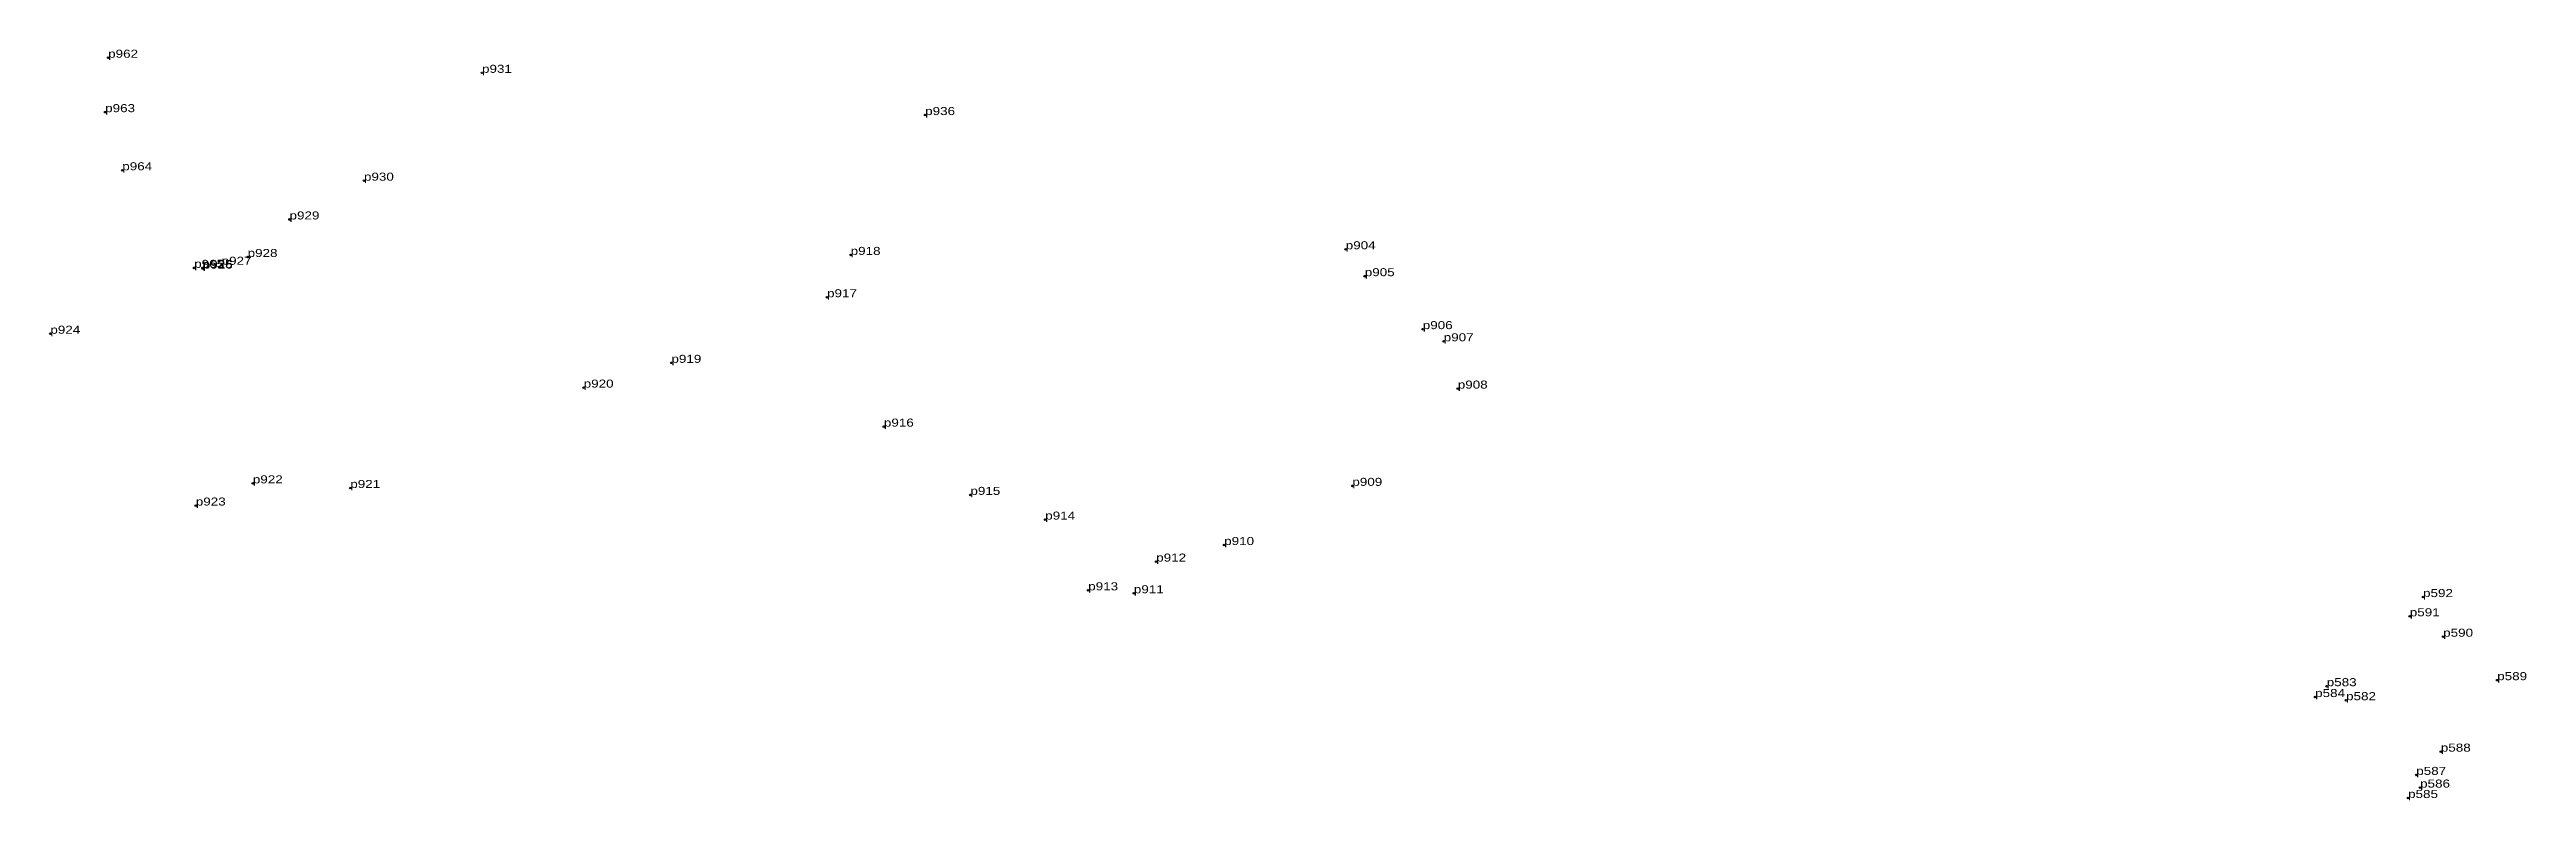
# Model space of a CAD drawing. Header units: metres. Extents: x 543607 to 546308, y 1834524 to 1839461.
# Drawn here: x 544533 to 545088, y 1837038 to 1837206 of the extents above; entities that cross this region are included whole.
import ezdxf

# ---------------------------------------------------------------- set-up
doc = ezdxf.new("R2010")
doc.units = ezdxf.units.M
doc.header["$LTSCALE"] = 0.72
doc.header["$PDMODE"] = 32
doc.header["$PDSIZE"] = 0.36
doc.layers.add('12', color=7, linetype='Continuous')
doc.layers.add('7', color=7, linetype='Continuous')

msp = doc.modelspace()

# ---------------------------------------------------------------- texts
at = {"layer": '12', "width": 1.25}
for s, p in [('p962', (544546.38, 1837203.82)), ('p931', (544630.07, 1837200.44)), ('p963', (544545.71, 1837191.64)), ('p936', (544729.27, 1837190.99)), ('p964', (544549.54, 1837178.64)), ('p930', (544603.64, 1837176.31)), ('p929', (544586.98, 1837167.64)), ('p918', (544712.59, 1837159.7)), ('p904', (544823.42, 1837160.97)), ('p965', (544565.64, 1837156.81)), ('p925', (544567.51, 1837156.78)), ('p926', (544567.57, 1837156.64)), ('p927', (544571.78, 1837157.5)), ('p928', (544577.6, 1837159.24)), ('p905', (544827.68, 1837154.94)), ('p917', (544707.31, 1837150.24)), ('p906', (544840.66, 1837143.1)), ('p924', (544533.44, 1837142.07)), ('p907', (544845.35, 1837140.38)), ('p919', (544672.47, 1837135.56)), ('p920', (544652.83, 1837130.02)), ('p908', (544848.5, 1837129.8)), ('p916', (544720.03, 1837121.29)), ('p922', (544578.77, 1837108.6)), ('p921', (544600.58, 1837107.56)), ('p915', (544739.4, 1837106.02)), ('p909', (544824.9, 1837108.04)), ('p923', (544566, 1837103.63)), ('p914', (544756.15, 1837100.49)), ('p910', (544796.21, 1837094.8)), ('p912', (544780.99, 1837091.1)), ('p913', (544765.77, 1837084.67)), ('p911', (544775.99, 1837084.01)), ('p592', (545064.58, 1837083.16)), ('p591', (545061.61, 1837078.86)), ('p590', (545069.08, 1837074.29)), ('p584', (545040.42, 1837060.79)), ('p583', (545043.02, 1837063.22)), ('p582', (545047.35, 1837060.09)), ('p589', (545081.18, 1837064.57)), ('p587', (545063.06, 1837043.37)), ('p588', (545068.56, 1837048.58)), ('p585', (545061.23, 1837038.21)), ('p586', (545063.92, 1837040.54))]:
    msp.add_text(s, height=1.8, dxfattribs=at).set_placement(p)

# ---------------------------------------------------------------- linework, layer by layer
at = {"layer": '7'}
for p in [(544546.38, 1837203.82), (544630.07, 1837200.44), (544545.71, 1837191.64), (544729.27, 1837190.99), (544549.54, 1837178.64), (544603.64, 1837176.31), (544586.98, 1837167.64), (544565.64, 1837156.81), (544567.51, 1837156.78), (544567.57, 1837156.64), (544571.78, 1837157.5), (544577.6, 1837159.24), (544712.59, 1837159.7), (544823.42, 1837160.97), (544707.31, 1837150.24), (544827.68, 1837154.94), (544533.44, 1837142.07), (544840.66, 1837143.1), (544845.35, 1837140.38), (544672.47, 1837135.56), (544652.83, 1837130.02), (544848.5, 1837129.8), (544720.03, 1837121.29), (544578.77, 1837108.6), (544600.58, 1837107.56), (544739.4, 1837106.02), (544824.9, 1837108.04), (544566, 1837103.63), (544756.15, 1837100.49), (544796.21, 1837094.8), (544780.99, 1837091.1), (544765.77, 1837084.67), (544775.99, 1837084.01), (545061.61, 1837078.86), (545064.58, 1837083.16), (545069.08, 1837074.29), (545043.02, 1837063.22), (545081.18, 1837064.57), (545040.42, 1837060.79), (545047.35, 1837060.09), (545068.56, 1837048.58), (545063.06, 1837043.37), (545063.92, 1837040.54), (545061.23, 1837038.21)]:
    msp.add_point(p, dxfattribs=at)

msp.set_redraw_order([(e.dxf.handle, doc.entitydb.next_handle()) for e in msp.query("TEXT MTEXT ATTDEF DIMENSION ARC_DIMENSION")])  # texts and dimensions are drawn at this point

doc.saveas('drawing.dxf')
